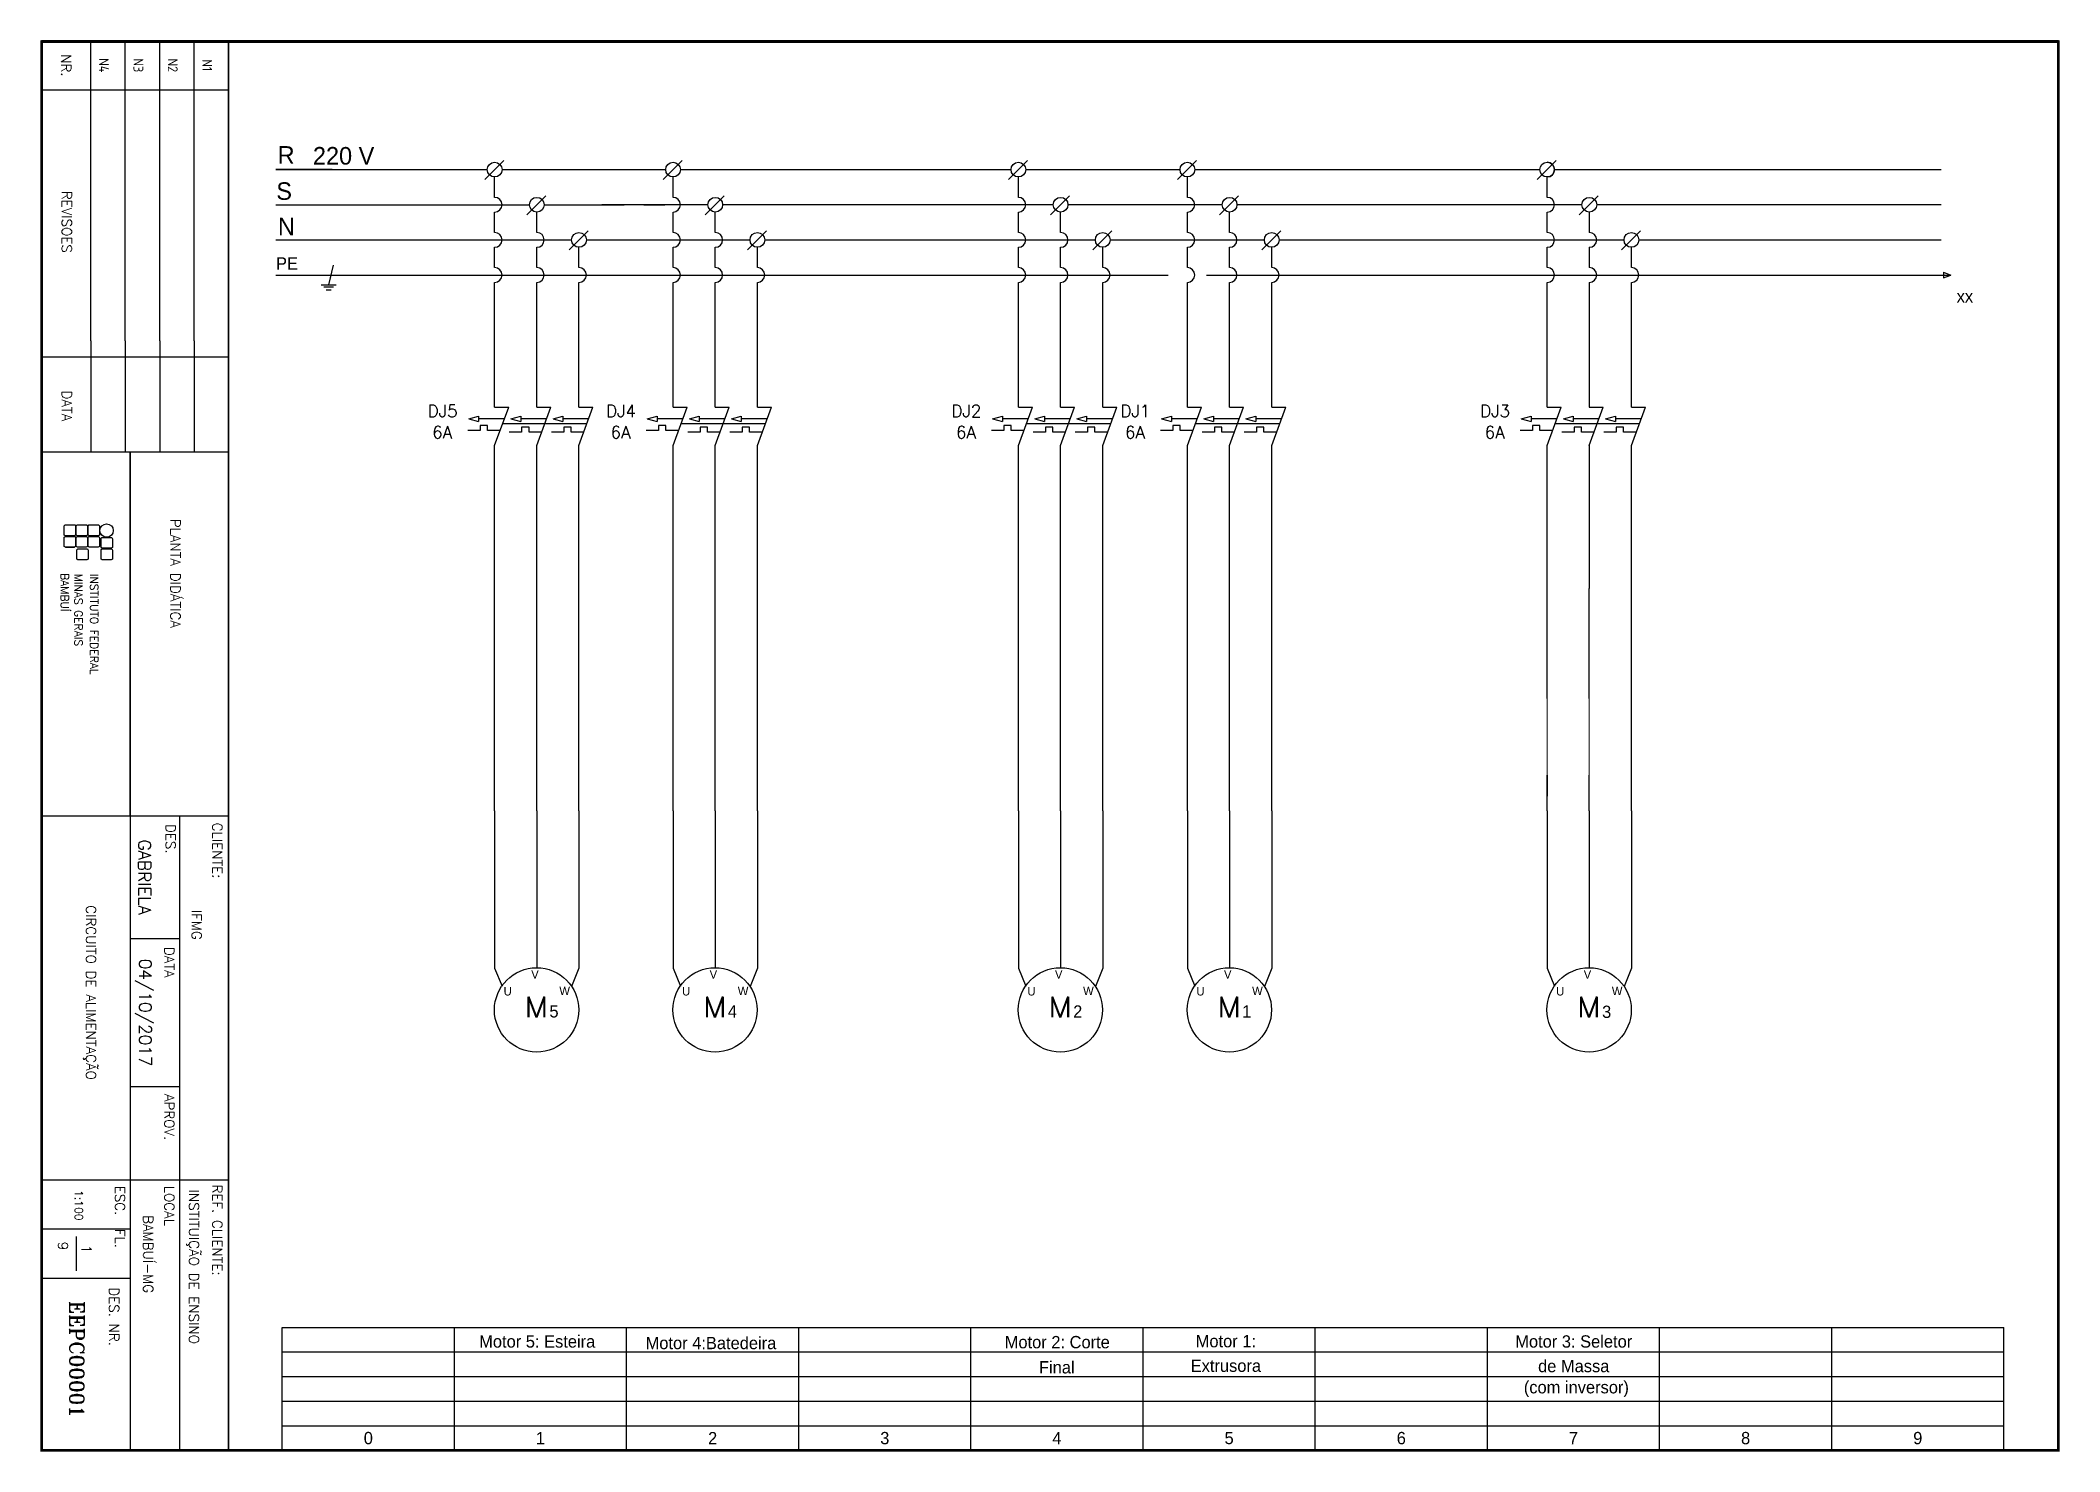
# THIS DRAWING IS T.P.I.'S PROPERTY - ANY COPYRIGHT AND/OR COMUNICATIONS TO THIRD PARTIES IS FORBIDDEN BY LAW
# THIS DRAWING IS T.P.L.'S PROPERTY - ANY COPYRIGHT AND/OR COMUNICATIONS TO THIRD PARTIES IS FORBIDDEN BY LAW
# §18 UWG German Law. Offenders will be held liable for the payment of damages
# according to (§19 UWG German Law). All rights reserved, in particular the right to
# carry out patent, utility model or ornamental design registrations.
# Model space of a CAD drawing. Extents: x -2333 to 4564, y -5034 to 5704.
# Drawn here: x 1628 to 4501, y 3696 to 5704 of the extents above; entities that cross this region are included whole.
import ezdxf
from ezdxf.enums import TextEntityAlignment as Align

# ---------------------------------------------------------------- set-up
doc = ezdxf.new("R2010")
doc.units = 0
doc.header["$LTSCALE"] = 10
doc.header["$MEASUREMENT"] = 0
doc.linetypes.add('DASHDOT', pattern=[25.4, 12.7, -6.35, 0, -6.35])
doc.linetypes.add('HIDDEN2', pattern=[4.7625, 3.175, -1.5875])
doc.layers.get('0').update_dxf_attribs({"linetype": 'CONTINUOUS'})
for name, color, linetype in [('2', 2, 'CONTINUOUS'), ('2T', 3, 'CONTINUOUS'), ('3', 12, 'CONTINUOUS'), ('7', 7, 'DASHDOT'), ('KADER', 2, 'CONTINUOUS'), ('LEG', 7, 'CONTINUOUS'), ('TRACADO', 2, 'HIDDEN2')]:
    doc.layers.add(name, color=color, linetype=linetype)
doc.layers.add('PDF2_Geometry', color=7, linetype='CONTINUOUS', true_color=0x008000)
doc.styles.add('HNSTYLE', font='HEIN.SHX', dxfattribs={"height": 3.5})
doc.styles.add('ROMANS', font='romans')
doc.styles.add('ROMANT', font='romant')
doc.styles.get("Standard").update_dxf_attribs({"font": 'ISO', "height": 2.5})

msp = doc.modelspace()

# ---------------------------------------------------------------- texts
at = {"color": 0, "style": 'ROMANS'}
msp.add_text('NR.', height=14, rotation=270, dxfattribs=at).set_placement((1664.35582, 5668.32649), align=Align.MIDDLE)
for s, p in [('REVISOES', (1658.17669, 5445.75603)), ('DATA', (1658.17368, 5183.89691))]:
    msp.add_text(s, height=14, rotation=270, dxfattribs=at).set_placement(p, align=Align.CENTER)
for s, height, p in [('PLANTA DIDÁTICA', 14, (1812.78513, 5023.21991)), ('BAMBUÍ', 11.2, (1656.68106, 4945.88873)), ('MINAS GERAIS', 11.2, (1676.25007, 4945.14347)), ('INSTITUTO FEDERAL', 11.2, (1698.61438, 4945.06106)), ('DES.', 14, (1805.98443, 4588.91128)), ('CLIENTE:', 14, (1872.46246, 4590.81193)), ('CIRCUITO DE ALIMENTAÇÃO', 14, (1692.60412, 4473.36417)), ('IFMG', 14, (1843.08554, 4466.79973)), ('DATA', 14, (1804.08505, 4414.05108)), ('APROV.', 14, (1804.08505, 4204.9791)), ('ESC.  FL.', 14, (1733.80827, 4074.19026)), ('LOCAL', 14, (1804.08505, 4074.19026)), ('INSTITUIÇÃO DE ENSINO', 14, (1839.31315, 4068.83051)), ('REF. CLIENTE:', 14, (1872.46246, 4076.09092)), ('BAMBUÍ-MG', 14, (1774.0117, 4032.54318)), ('9', 14, (1652.80433, 3994.70165)), ('1', 14, (1686.13648, 3990.16074)), ('DES. NR.', 14, (1725.52835, 3929.74053))]:
    msp.add_text(s, height=height, rotation=270, dxfattribs=at).set_placement(p)
at = {"color": 0}
for tag, p in [('N4', (1718.05212, 5668.32649)), ('N3', (1767.05212, 5668.32649)), ('N2', (1816.05212, 5668.32649)), ('N1', (1865.05212, 5668.32649))]:
    msp.add_attdef(tag, text='', height=14, rotation=270, dxfattribs=at).set_placement(p, align=Align.MIDDLE)
at = {"color": 0, "style": 'ROMANS'}
for tag, text, height, p in [('GABRIELA', 'FRANCISCO', 17.5, (1775.7965, 4513.15577)), ('1:100', '', 11.2, (1682.40074, 4046.42649))]:
    msp.add_attdef(tag, text=text, height=height, rotation=270, dxfattribs=at).set_placement(p, align=Align.MIDDLE)
at = {"color": 0, "style": 'ROMANS', "flags": 8}
msp.add_attdef('04/10/2017', text='04/10/04', height=17.5, rotation=270, dxfattribs=at).set_placement((1775.7965, 4320.65577), align=Align.MIDDLE)
at = {"color": 0, "ltscale": 3, "style": 'ROMANT'}
msp.add_attdef('EEPC00001', text='', height=21, rotation=270, dxfattribs=at).set_placement((1679.53886, 3827.31663), align=Align.MIDDLE)
at = {"layer": '2', "color": 0}
for s, height, style, p in [('R', 25, 'HNSTYLE', (1965.22206, 5528.34241)), ('220 V', 25, 'HNSTYLE', (2015.44429, 5527.11885)), ('S', 25, 'HNSTYLE', (1963.38318, 5476.95288)), ('N', 25, 'HNSTYLE', (1965.6834, 5426.46961)), ('DJ5', 17.5, 'ROMANS', (2178.59224, 5167.77557)), ('DJ4', 17.5, 'ROMANS', (2432.48496, 5167.77557)), ('DJ2', 17.5, 'ROMANS', (2923.92917, 5167.77557)), ('DJ1', 17.5, 'ROMANS', (3164.43729, 5167.77557)), ('DJ3', 17.5, 'ROMANS', (3676.34593, 5167.77557)), ('6A', 17.5, 'ROMANS', (2185.11569, 5137.5638)), ('6A', 17.5, 'ROMANS', (2439.00841, 5137.5638)), ('6A', 17.5, 'ROMANS', (2930.45261, 5137.5638)), ('6A', 17.5, 'ROMANS', (3170.96073, 5137.5638)), ('6A', 17.5, 'ROMANS', (3682.86937, 5137.5638))]:
    msp.add_text(s, height=height, dxfattribs=dict(at, style=style)).set_placement(p)
at = {"layer": '2T', "color": 0, "style": 'HNSTYLE'}
for s, p in [('PE', (1978.51053, 5386.46517)), ('xx', (4366.31917, 5339.62212)), ('5', (2358.49774, 4322.35125)), ('4', (2612.39046, 4322.35125)), ('2', (3103.83466, 4322.35125)), ('1', (3344.34278, 4322.35125)), ('3', (3856.554, 4321.82281)), ('Motor 5: Esteira', (2334.6291, 3853.11856)), ('Motor 4:Batedeira', (2581.8717, 3850.90488)), ('Motor 2: Corte', (3074.69234, 3851.84521)), ('Motor 1:', (3314.6291, 3853.11856)), ('Motor 3: Seletor', (3809.65962, 3853.11856)), ('Final', (3074.01544, 3816.34636)), ('Extrusora', (3314.6291, 3818.11856)), ('de Massa', (3809.65962, 3818.11856)), ('(com inversor)', (3813.39606, 3785.51039)), ('0', (2094.27186, 3715.32649)), ('1', (2339.27186, 3715.32649)), ('2', (2584.27186, 3715.32649)), ('3', (2829.27186, 3715.32649)), ('4', (3074.27186, 3715.32649)), ('5', (3319.27186, 3715.32649)), ('6', (3564.27186, 3715.32649)), ('7', (3809.27186, 3715.32649)), ('8', (4054.27186, 3715.32649)), ('9', (4299.27186, 3715.32649))]:
    msp.add_text(s, height=17.5, dxfattribs=at).set_placement(p, align=Align.MIDDLE)
for p in [(2331.45004, 4368.85227), (2585.34276, 4368.85227), (3076.78696, 4368.85227), (3317.29508, 4368.85227), (3829.20372, 4368.85227)]:
    msp.add_text('V', height=12, dxfattribs=at).set_placement(p, align=Align.CENTER)
for p in [(2286.82969, 4345.01798), (2540.72241, 4345.01798), (3032.16661, 4345.01798), (3272.67473, 4345.01798), (3784.58338, 4345.01798)]:
    msp.add_text('U', height=12, dxfattribs=at).set_placement(p)
for p in [(2381.28726, 4345.49613), (2635.17998, 4345.49613), (3126.62418, 4345.49613), (3367.1323, 4345.49613), (3879.04094, 4345.49613)]:
    msp.add_text('W', height=12, dxfattribs=at).set_placement(p, align=Align.RIGHT)

# ---------------------------------------------------------------- linework, layer by layer
at = {"color": 0}
for p, q in [((1629.35582, 5703.32649), (1629.35582, 5517.82649)), ((1699.35582, 5276.15577), (1699.35582, 5703.32649)), ((1748.35582, 5276.15577), (1748.35582, 5703.32649)), ((1797.35582, 5276.15577), (1797.35582, 5703.32649)), ((1846.35582, 5276.15577), (1846.35582, 5703.32649)), ((1895.35582, 3697.82649), (1895.35582, 5703.32649)), ((4499.35582, 3697.82649), (4499.35582, 5703.32649)), ((1629.35582, 5633.32649), (1895.35582, 5633.32649)), ((1629.35582, 5517.82649), (1629.35582, 3697.82649)), ((2259.87612, 5505.82446), (2286.90488, 5532.85322)), ((2513.76884, 5505.82446), (2540.7976, 5532.85322)), ((3005.21304, 5505.82446), (3032.2418, 5532.85322)), ((3245.72116, 5505.82446), (3272.74992, 5532.85322)), ((3757.6298, 5505.82446), (3784.65856, 5532.85322)), ((2319.87239, 5455.82446), (2346.90115, 5482.85322)), ((2573.76512, 5455.82446), (2600.79387, 5482.85322)), ((3065.20932, 5455.82446), (3092.23807, 5482.85322)), ((3305.71744, 5455.82446), (3332.74619, 5482.85322)), ((3817.62608, 5455.82446), (3844.65483, 5482.85322)), ((2379.87612, 5405.82446), (2406.90488, 5432.85322)), ((2633.76884, 5405.82446), (2660.7976, 5432.85322)), ((3125.21304, 5405.82446), (3152.2418, 5432.85322)), ((3365.72116, 5405.82446), (3392.74992, 5432.85322)), ((3877.6298, 5405.82446), (3904.65856, 5432.85322)), ((1699.35582, 5276.15577), (1699.35582, 5118.65577)), ((1748.35582, 5276.15577), (1748.35582, 5118.65577)), ((1797.35582, 5276.15577), (1797.35582, 5118.65577)), ((1846.35582, 5276.15577), (1846.35582, 5118.65577)), ((1629.35582, 5253.39402), (1895.35582, 5253.39402)), ((1629.35582, 5118.65577), (1895.35582, 5118.65577)), ((1755.35582, 5118.65577), (1755.35582, 3697.82649)), ((1755.35582, 4600.65577), (1755.35582, 5118.65577)), ((1629.35582, 4600.65577), (1895.35582, 4600.65577)), ((1825.35582, 4600.65577), (1825.35582, 3697.82649)), ((1825.35582, 4425.65577), (1755.35582, 4425.65577)), ((1755.35582, 4215.65577), (1825.35582, 4215.65577)), ((1629.35582, 4082.82649), (1895.35582, 4082.82649)), ((1629.35582, 4012.82649), (1755.35582, 4012.82649)), ((1678.35582, 4002.32649), (1678.35582, 3953.32649)), ((1629.35582, 3942.82649), (1755.35582, 3942.82649)), ((1629.35582, 3697.82649), (1629.35582, 3697.82649)), ((1629.35582, 3697.82649), (1895.35582, 3697.82649))]:
    msp.add_line(p, q, dxfattribs=at)
at = {"color": 0, "const_width": 3.5}
msp.add_lwpolyline([(1629.35582, 3697.82649), (4499.35582, 3697.82649), (4499.35582, 5702.06084), (1629.35582, 5702.06084), (1629.35582, 3697.82649)], dxfattribs=at)
at = {"color": 0}
for centre in [(2274.05848, 5520.00682), (2527.9512, 5520.00682), (3019.3954, 5520.00682), (3259.90352, 5520.00682), (3771.81216, 5520.00682), (2334.05475, 5470.00682), (2587.94747, 5470.00682), (3079.39167, 5470.00682), (3319.89979, 5470.00682), (3831.80843, 5470.00682), (2394.05848, 5420.00682), (2647.9512, 5420.00682), (3139.3954, 5420.00682), (3379.90352, 5420.00682), (3891.81216, 5420.00682)]:
    msp.add_circle(centre, 10.5, dxfattribs=at)
for centre in [(3771.81212, 5520.00677), (3771.81212, 5520.00677), (2274.05848, 5470.00682), (2527.9512, 5470.00682), (3019.3954, 5470.00682), (3259.90352, 5470.00682), (3771.81216, 5470.00682), (2274.05848, 5420.00682), (2334.05475, 5420.00682), (2527.9512, 5420.00682), (2587.94747, 5420.00682), (3019.3954, 5420.00682), (3079.39167, 5420.00682), (3259.90352, 5420.00682), (3319.89979, 5420.00682), (3771.81216, 5420.00682), (3831.80843, 5420.00682), (2274.05848, 5370.00682), (2334.05475, 5370.00682), (2394.05848, 5370.00682), (2527.9512, 5370.00682), (2587.94747, 5370.00682), (2647.9512, 5370.00682), (3019.3954, 5370.00682), (3079.39167, 5370.00682), (3139.3954, 5370.00682), (3259.90352, 5370.00682), (3319.89979, 5370.00682), (3379.90352, 5370.00682), (3771.81216, 5370.00682), (3831.80843, 5370.00682), (3891.81216, 5370.00682)]:
    msp.add_arc(centre, 10.5, 270, 90, dxfattribs=at)
at = {"layer": '2', "color": 0}
for p, q in [((1629.35582, 5517.82649), (1629.35582, 5703.32649)), ((1629.35582, 5633.32649), (1629.35582, 5703.32649)), ((1699.35582, 5703.32649), (1629.35582, 5703.32649)), ((1629.35582, 3697.82649), (1629.35582, 5517.82649)), ((3771.81216, 5480.50682), (3771.81216, 5509.50682)), ((3771.81216, 5430.50682), (3771.81216, 5459.50682)), ((3831.80843, 5459.50682), (3831.80843, 5430.50682)), ((3771.81216, 5380.50682), (3771.81216, 5409.50682)), ((3831.80843, 5409.50682), (3831.80843, 5380.50682)), ((4335.87042, 5374.03182), (4335.87042, 5365.98182)), ((4335.87042, 5374.03182), (4346.19542, 5370.00682)), ((3771.81216, 5182.14385), (3771.81216, 5359.50682)), ((3831.80843, 5359.50682), (3831.80843, 5331.66244)), ((4332.37042, 5370.00682), (4345.32042, 5370.00682)), ((4335.87042, 5365.98182), (4346.19542, 5370.00682)), ((3831.80843, 5331.66244), (3831.80843, 5182.14385)), ((2274.05848, 5127.32859), (2294.0096, 5182.14385)), ((2334.05475, 5127.32859), (2354.00588, 5182.14385)), ((2394.05103, 5127.32859), (2414.00215, 5182.14385)), ((2527.9512, 5127.32859), (2547.90232, 5182.14385)), ((2587.94747, 5127.32859), (2607.8986, 5182.14385)), ((2647.94375, 5127.32859), (2667.89487, 5182.14385)), ((3019.3954, 5127.32859), (3039.34652, 5182.14385)), ((3079.39167, 5127.32859), (3099.3428, 5182.14385)), ((3139.38795, 5127.32859), (3159.33907, 5182.14385)), ((3259.90352, 5127.32859), (3279.85464, 5182.14385)), ((3319.89979, 5127.32859), (3339.85092, 5182.14385)), ((3379.89607, 5127.32859), (3399.84719, 5182.14385)), ((3771.81216, 5127.32859), (3791.76328, 5182.14385)), ((3831.80843, 5127.32859), (3851.75956, 5182.14385)), ((3891.80471, 5127.32859), (3911.75583, 5182.14385)), ((2253.29389, 5148.93988), (2235.79394, 5148.93988)), ((2237.26435, 5165.29582), (2251.19918, 5169.00499)), ((2237.26435, 5165.25053), (2251.19918, 5161.54136)), ((2251.19918, 5169.00499), (2251.19918, 5161.54136)), ((2263.79387, 5155.93987), (2253.29389, 5155.93987)), ((2253.29389, 5155.93987), (2253.29389, 5148.93988)), ((2263.79387, 5148.93988), (2263.79387, 5155.93987)), ((2281.92434, 5148.93988), (2263.79387, 5148.93988)), ((2312.44091, 5146.60656), (2294.94095, 5146.60656)), ((2297.26214, 5165.29582), (2311.19696, 5169.00499)), ((2297.26214, 5165.25053), (2311.19696, 5161.54136)), ((2311.19696, 5169.00499), (2311.19696, 5161.54136)), ((2347.86545, 5165.27318), (2311.19696, 5165.27318)), ((2322.94088, 5153.60654), (2312.44091, 5153.60654)), ((2312.44091, 5153.60654), (2312.44091, 5146.60656)), ((2322.94088, 5146.60656), (2322.94088, 5153.60654)), ((2341.07136, 5146.60656), (2322.94088, 5146.60656)), ((2372.43718, 5146.60656), (2354.93723, 5146.60656)), ((2357.25841, 5165.29582), (2371.19323, 5169.00499)), ((2357.25841, 5165.25053), (2371.19323, 5161.54136)), ((2371.19323, 5169.00499), (2371.19323, 5161.54136)), ((2407.86173, 5165.27318), (2371.19323, 5165.27318)), ((2382.93716, 5153.60654), (2372.43718, 5153.60654)), ((2372.43718, 5153.60654), (2372.43718, 5146.60656)), ((2382.93716, 5146.60656), (2382.93716, 5153.60654)), ((2401.06763, 5146.60656), (2382.93716, 5146.60656)), ((2507.18662, 5148.93988), (2489.68666, 5148.93988)), ((2491.15708, 5165.29582), (2505.0919, 5169.00499)), ((2491.15708, 5165.25053), (2505.0919, 5161.54136)), ((2505.0919, 5169.00499), (2505.0919, 5161.54136)), ((2517.68659, 5155.93987), (2507.18662, 5155.93987)), ((2507.18662, 5155.93987), (2507.18662, 5148.93988)), ((2517.68659, 5148.93988), (2517.68659, 5155.93987)), ((2535.81706, 5148.93988), (2517.68659, 5148.93988)), ((2566.33363, 5146.60656), (2548.83367, 5146.60656)), ((2551.15486, 5165.29582), (2565.08968, 5169.00499)), ((2551.15486, 5165.25053), (2565.08968, 5161.54136)), ((2565.08968, 5169.00499), (2565.08968, 5161.54136)), ((2601.75817, 5165.27318), (2565.08968, 5165.27318)), ((2576.8336, 5153.60654), (2566.33363, 5153.60654)), ((2566.33363, 5153.60654), (2566.33363, 5146.60656)), ((2576.8336, 5146.60656), (2576.8336, 5153.60654)), ((2594.96408, 5146.60656), (2576.8336, 5146.60656)), ((2626.3299, 5146.60656), (2608.82995, 5146.60656)), ((2611.15113, 5165.29582), (2625.08595, 5169.00499)), ((2611.15113, 5165.25053), (2625.08595, 5161.54136)), ((2625.08595, 5169.00499), (2625.08595, 5161.54136)), ((2661.75445, 5165.27318), (2625.08595, 5165.27318)), ((2636.82988, 5153.60654), (2626.3299, 5153.60654)), ((2626.3299, 5153.60654), (2626.3299, 5146.60656)), ((2636.82988, 5146.60656), (2636.82988, 5153.60654)), ((2654.96035, 5146.60656), (2636.82988, 5146.60656)), ((2998.63082, 5148.93988), (2981.13086, 5148.93988)), ((2982.60128, 5165.29582), (2996.5361, 5169.00499)), ((2982.60128, 5165.25053), (2996.5361, 5161.54136)), ((2996.5361, 5169.00499), (2996.5361, 5161.54136)), ((3009.13079, 5155.93987), (2998.63082, 5155.93987)), ((2998.63082, 5155.93987), (2998.63082, 5148.93988)), ((3009.13079, 5148.93988), (3009.13079, 5155.93987)), ((3027.26127, 5148.93988), (3009.13079, 5148.93988)), ((3057.77783, 5146.60656), (3040.27787, 5146.60656)), ((3042.59906, 5165.29582), (3056.53388, 5169.00499)), ((3042.59906, 5165.25053), (3056.53388, 5161.54136)), ((3056.53388, 5169.00499), (3056.53388, 5161.54136)), ((3093.20237, 5165.27318), (3056.53388, 5165.27318)), ((3068.2778, 5153.60654), (3057.77783, 5153.60654)), ((3057.77783, 5153.60654), (3057.77783, 5146.60656)), ((3068.2778, 5146.60656), (3068.2778, 5153.60654)), ((3086.40828, 5146.60656), (3068.2778, 5146.60656)), ((3117.7741, 5146.60656), (3100.27415, 5146.60656)), ((3102.59533, 5165.29582), (3116.53015, 5169.00499)), ((3102.59533, 5165.25053), (3116.53015, 5161.54136)), ((3116.53015, 5169.00499), (3116.53015, 5161.54136)), ((3153.19865, 5165.27318), (3116.53015, 5165.27318)), ((3128.27408, 5153.60654), (3117.7741, 5153.60654)), ((3117.7741, 5153.60654), (3117.7741, 5146.60656)), ((3128.27408, 5146.60656), (3128.27408, 5153.60654)), ((3146.40455, 5146.60656), (3128.27408, 5146.60656)), ((3239.13894, 5148.93988), (3221.63898, 5148.93988)), ((3223.1094, 5165.29582), (3237.04422, 5169.00499)), ((3223.1094, 5165.25053), (3237.04422, 5161.54136)), ((3237.04422, 5169.00499), (3237.04422, 5161.54136)), ((3249.63891, 5155.93987), (3239.13894, 5155.93987)), ((3239.13894, 5155.93987), (3239.13894, 5148.93988)), ((3249.63891, 5148.93988), (3249.63891, 5155.93987)), ((3267.76939, 5148.93988), (3249.63891, 5148.93988)), ((3298.28595, 5146.60656), (3280.78599, 5146.60656)), ((3283.10718, 5165.29582), (3297.042, 5169.00499)), ((3283.10718, 5165.25053), (3297.042, 5161.54136)), ((3297.042, 5169.00499), (3297.042, 5161.54136)), ((3333.71049, 5165.27318), (3297.042, 5165.27318)), ((3308.78592, 5153.60654), (3298.28595, 5153.60654)), ((3298.28595, 5153.60654), (3298.28595, 5146.60656)), ((3308.78592, 5146.60656), (3308.78592, 5153.60654)), ((3326.9164, 5146.60656), (3308.78592, 5146.60656)), ((3358.28223, 5146.60656), (3340.78227, 5146.60656)), ((3343.10345, 5165.29582), (3357.03827, 5169.00499)), ((3343.10345, 5165.25053), (3357.03827, 5161.54136)), ((3357.03827, 5169.00499), (3357.03827, 5161.54136)), ((3393.70677, 5165.27318), (3357.03827, 5165.27318)), ((3368.7822, 5153.60654), (3358.28223, 5153.60654)), ((3358.28223, 5153.60654), (3358.28223, 5146.60656)), ((3368.7822, 5146.60656), (3368.7822, 5153.60654)), ((3386.91267, 5146.60656), (3368.7822, 5146.60656)), ((3751.04758, 5148.93988), (3733.54762, 5148.93988)), ((3735.01804, 5165.29582), (3748.95286, 5169.00499)), ((3735.01804, 5165.25053), (3748.95286, 5161.54136)), ((3748.95286, 5169.00499), (3748.95286, 5161.54136)), ((3761.54755, 5155.93987), (3751.04758, 5155.93987)), ((3751.04758, 5155.93987), (3751.04758, 5148.93988)), ((3761.54755, 5148.93988), (3761.54755, 5155.93987)), ((3779.67803, 5148.93988), (3761.54755, 5148.93988)), ((3810.19459, 5146.60656), (3792.69464, 5146.60656)), ((3795.01582, 5165.29582), (3808.95064, 5169.00499)), ((3795.01582, 5165.25053), (3808.95064, 5161.54136)), ((3808.95064, 5169.00499), (3808.95064, 5161.54136)), ((3845.61914, 5165.27318), (3808.95064, 5165.27318)), ((3820.69457, 5153.60654), (3810.19459, 5153.60654)), ((3810.19459, 5153.60654), (3810.19459, 5146.60656)), ((3820.69457, 5146.60656), (3820.69457, 5153.60654)), ((3838.82504, 5146.60656), (3820.69457, 5146.60656)), ((3870.19087, 5146.60656), (3852.69091, 5146.60656)), ((3855.01209, 5165.29582), (3868.94692, 5169.00499)), ((3855.01209, 5165.25053), (3868.94692, 5161.54136)), ((3868.94692, 5169.00499), (3868.94692, 5161.54136)), ((3905.61541, 5165.27318), (3868.94692, 5165.27318)), ((3880.69084, 5153.60654), (3870.19087, 5153.60654)), ((3870.19087, 5153.60654), (3870.19087, 5146.60656)), ((3880.69084, 5146.60656), (3880.69084, 5153.60654)), ((3898.82132, 5146.60656), (3880.69084, 5146.60656)), ((3771.81216, 4767.54063), (3771.81216, 5127.32859)), ((3831.80843, 5127.32859), (3831.80843, 4923.83723)), ((2274.05848, 4607.74898), (2274.05848, 4383.9677)), ((2334.05475, 4607.74898), (2333.89395, 4384.49823)), ((2394.05848, 4607.74898), (2394.05848, 4383.9677)), ((2527.9512, 4607.74898), (2527.9512, 4383.9677)), ((2587.94747, 4607.74898), (2587.78667, 4384.49823)), ((2647.9512, 4607.74898), (2647.9512, 4383.9677)), ((3019.3954, 4607.74898), (3019.3954, 4383.9677)), ((3079.39167, 4607.74898), (3079.23087, 4384.49823)), ((3139.3954, 4607.74898), (3139.3954, 4383.9677)), ((3259.90352, 4607.74898), (3259.90352, 4383.9677)), ((3319.89979, 4607.74898), (3319.73899, 4384.49823)), ((3379.90352, 4607.74898), (3379.90352, 4383.9677)), ((3771.81216, 4607.74898), (3771.81216, 4383.9677)), ((3831.80843, 4607.74898), (3831.64763, 4384.49823)), ((3891.81216, 4607.74898), (3891.81216, 4383.9677)), ((2274.05848, 4383.9677), (2284.54091, 4358.32372)), ((2394.05848, 4383.9677), (2383.63715, 4357.74757)), ((2527.9512, 4383.9677), (2538.43363, 4358.32372)), ((2647.9512, 4383.9677), (2637.52988, 4357.74757)), ((3019.3954, 4383.9677), (3029.87783, 4358.32372)), ((3139.3954, 4383.9677), (3128.97408, 4357.74757)), ((3259.90352, 4383.9677), (3270.38595, 4358.32372)), ((3379.90352, 4383.9677), (3369.4822, 4357.74757)), ((3771.81216, 4383.9677), (3782.29459, 4358.32372)), ((3891.81216, 4383.9677), (3881.39084, 4357.74757)), ((1629.35582, 4082.82649), (1629.35582, 3697.82649)), ((1895.35582, 3697.82649), (1629.35582, 3697.82649))]:
    msp.add_line(p, q, dxfattribs=at)
at = {"layer": '2', "color": 0, "linetype": 'Continuous'}
for p, q in [((2037.86841, 5356.00682), (2044.86841, 5384.00682)), ((2027.36841, 5356.00682), (2048.36841, 5356.00682)), ((2044.86841, 5352.50682), (2030.86841, 5352.50682)), ((2034.36841, 5349.00682), (2041.36841, 5349.00682))]:
    msp.add_line(p, q, dxfattribs=at)
at = {"layer": '2', "color": 0}
for centre in [(2333.76138, 4324.49838), (2587.65411, 4324.49838), (3079.09831, 4324.49838), (3319.60643, 4324.49838), (3831.51507, 4324.49838)]:
    msp.add_circle(centre, 60, dxfattribs=at)
for points in [[(2323.71629, 4343.78072), (2320.71629, 4343.22755), (2335.22654, 4313.63039), (2332.01898, 4313.6209)], [(2320.71629, 4313.88102), (2323.71629, 4313.88102), (2320.71629, 4343.22755), (2323.71629, 4343.78072)], [(2332.01898, 4313.6209), (2335.22654, 4313.63039), (2343.35899, 4343.86126), (2346.35899, 4343.31726)], [(2346.35899, 4343.31726), (2343.35899, 4343.86126), (2346.35899, 4313.7959), (2343.35899, 4313.7959)], [(2577.60901, 4343.78072), (2574.60901, 4343.22755), (2589.11926, 4313.63039), (2585.9117, 4313.6209)], [(2574.60901, 4313.88102), (2577.60901, 4313.88102), (2574.60901, 4343.22755), (2577.60901, 4343.78072)], [(2585.9117, 4313.6209), (2589.11926, 4313.63039), (2597.25171, 4343.86126), (2600.25171, 4343.31726)], [(2600.25171, 4343.31726), (2597.25171, 4343.86126), (2600.25171, 4313.7959), (2597.25171, 4313.7959)], [(3069.05321, 4343.78072), (3066.05321, 4343.22755), (3080.56346, 4313.63039), (3077.3559, 4313.6209)], [(3066.05321, 4313.88102), (3069.05321, 4313.88102), (3066.05321, 4343.22755), (3069.05321, 4343.78072)], [(3077.3559, 4313.6209), (3080.56346, 4313.63039), (3088.69591, 4343.86126), (3091.69591, 4343.31726)], [(3091.69591, 4343.31726), (3088.69591, 4343.86126), (3091.69591, 4313.7959), (3088.69591, 4313.7959)], [(3309.56133, 4343.78072), (3306.56133, 4343.22755), (3321.07158, 4313.63039), (3317.86402, 4313.6209)], [(3306.56133, 4313.88102), (3309.56133, 4313.88102), (3306.56133, 4343.22755), (3309.56133, 4343.78072)], [(3317.86402, 4313.6209), (3321.07158, 4313.63039), (3329.20403, 4343.86126), (3332.20403, 4343.31726)], [(3332.20403, 4343.31726), (3329.20403, 4343.86126), (3332.20403, 4313.7959), (3329.20403, 4313.7959)], [(3821.46997, 4343.78072), (3818.46997, 4343.22755), (3832.98022, 4313.63039), (3829.77267, 4313.6209)], [(3818.46997, 4313.88102), (3821.46997, 4313.88102), (3818.46997, 4343.22755), (3821.46997, 4343.78072)], [(3829.77267, 4313.6209), (3832.98022, 4313.63039), (3841.11267, 4343.86126), (3844.11267, 4343.31726)], [(3844.11267, 4343.31726), (3841.11267, 4343.86126), (3844.11267, 4313.7959), (3841.11267, 4313.7959)]]:
    msp.add_trace(points, dxfattribs=at)
at = {"layer": '3', "color": 0}
msp.add_line((1629.35582, 3697.82649), (1629.35582, 3697.82649), dxfattribs=at)
msp.add_line((1629.35582, 3697.82649), (1629.35582, 3697.82649), dxfattribs=at)
at = {"layer": '7', "color": 0, "ltscale": 10}
for p, q in [((1962.6402, 5370.00682), (3287.05107, 5370.00682)), ((3287.05107, 5370.00682), (4332.37042, 5370.00682))]:
    msp.add_line(p, q, dxfattribs=at)
at = {"layer": 'KADER', "color": 0}
for p, q in [((1971.77186, 3872.82649), (4421.77186, 3872.82649)), ((1971.77186, 3697.82649), (1971.77186, 3872.82649)), ((2216.77186, 3732.82649), (2216.77186, 3872.82649)), ((2461.77186, 3732.82649), (2461.77186, 3872.82649)), ((2706.77186, 3732.82649), (2706.77186, 3872.82649)), ((2951.77186, 3732.82649), (2951.77186, 3872.82649)), ((2951.77186, 3732.82649), (2951.77186, 3872.82649)), ((3196.77186, 3732.82649), (3196.77186, 3872.82649)), ((3441.77186, 3732.82649), (3441.77186, 3872.82649)), ((3686.77186, 3732.82649), (3686.77186, 3872.82649)), ((3931.77186, 3732.82649), (3931.77186, 3872.82649)), ((4176.77186, 3732.82649), (4176.77186, 3872.82649)), ((4421.77186, 3697.82649), (4421.77186, 3872.82649)), ((1971.77186, 3837.82649), (4421.77186, 3837.82649)), ((2216.77186, 3697.82649), (2216.77186, 3837.82649)), ((1971.77186, 3802.82649), (4421.77186, 3802.82649)), ((1971.77186, 3767.82649), (4421.77186, 3767.82649)), ((1971.77186, 3732.82649), (4421.77186, 3732.82649)), ((2216.77186, 3697.82649), (2216.77186, 3732.82649)), ((2461.77186, 3697.82649), (2461.77186, 3732.82649)), ((2706.77186, 3697.82649), (2706.77186, 3732.82649)), ((2951.77186, 3697.82649), (2951.77186, 3732.82649)), ((3196.77186, 3697.82649), (3196.77186, 3732.82649)), ((3441.77186, 3697.82649), (3441.77186, 3732.82649)), ((3686.77186, 3697.82649), (3686.77186, 3732.82649)), ((3931.77186, 3697.82649), (3931.77186, 3732.82649)), ((4176.77186, 3697.82649), (4176.77186, 3732.82649))]:
    msp.add_line(p, q, dxfattribs=at)
at = {"layer": 'LEG', "color": 0}
for p, q in [((1629.35582, 5517.82649), (1629.35582, 5703.32649)), ((1699.35582, 5703.32649), (1629.35582, 5703.32649)), ((1629.35582, 5517.82649), (1629.35582, 3697.82649))]:
    msp.add_line(p, q, dxfattribs=at)
at = {"layer": 'LEG', "linetype": 'Continuous'}
for p, q in [((4499.35582, 5703.32649), (1629.35582, 5703.32649)), ((1895.35582, 5703.32649), (1699.35582, 5703.32649)), ((1895.35582, 5703.32649), (1895.35582, 3697.82649)), ((4499.35582, 5703.32649), (1895.35582, 5703.32649)), ((2042.6402, 5520.00682), (1962.6402, 5520.00682)), ((1962.6402, 5520.00682), (2149.56284, 5520.00682)), ((2274.05848, 5480.50682), (2274.05848, 5509.50682)), ((2527.9512, 5480.50682), (2527.9512, 5509.50682)), ((3019.3954, 5480.50682), (3019.3954, 5509.50682)), ((3259.90352, 5480.50682), (3259.90352, 5509.50682)), ((2274.05848, 5430.50682), (2274.05848, 5459.50682)), ((2334.05475, 5430.50682), (2334.05475, 5459.50682)), ((2527.9512, 5430.50682), (2527.9512, 5459.50682)), ((2587.94747, 5430.50682), (2587.94747, 5459.50682)), ((3019.3954, 5430.50682), (3019.3954, 5459.50682)), ((3079.39167, 5430.50682), (3079.39167, 5459.50682)), ((3259.90352, 5430.50682), (3259.90352, 5459.50682)), ((3319.89979, 5430.50682), (3319.89979, 5459.50682)), ((1962.6402, 5420.00682), (2269.56284, 5420.00682)), ((2269.56284, 5420.00682), (2383.55848, 5420.00682)), ((2274.05848, 5380.50682), (2274.05848, 5409.50682)), ((2334.05475, 5380.50682), (2334.05475, 5409.50682)), ((2394.05848, 5380.50682), (2394.05848, 5409.50682)), ((2404.55848, 5420.00682), (2637.4512, 5420.00682)), ((2527.9512, 5380.50682), (2527.9512, 5409.50682)), ((2587.94747, 5380.50682), (2587.94747, 5409.50682)), ((2647.9512, 5380.50682), (2647.9512, 5409.50682)), ((2658.4512, 5420.00682), (3128.8954, 5420.00682)), ((3019.3954, 5380.50682), (3019.3954, 5409.50682)), ((3079.39167, 5380.50682), (3079.39167, 5409.50682)), ((3139.3954, 5380.50682), (3139.3954, 5409.50682)), ((3149.8954, 5420.00682), (3241.86696, 5420.00682)), ((3241.86696, 5420.00682), (3369.40352, 5420.00682)), ((3259.90352, 5380.50682), (3259.90352, 5409.50682)), ((3319.89979, 5380.50682), (3319.89979, 5409.50682)), ((3379.90352, 5380.50682), (3379.90352, 5409.50682)), ((3390.40352, 5420.00682), (3881.31216, 5420.00682)), ((3891.81216, 5380.50682), (3891.81216, 5409.50682)), ((3902.31216, 5420.00682), (4332.37042, 5420.00682)), ((2037.86841, 5356.00682), (2041.36841, 5370.00682)), ((2274.05848, 5182.14385), (2274.05848, 5359.50682)), ((2334.05475, 5182.14385), (2334.05475, 5359.50682)), ((2394.05848, 5182.14385), (2394.05848, 5359.50682)), ((2527.9512, 5182.14385), (2527.9512, 5359.50682)), ((2587.94747, 5182.14385), (2587.94747, 5359.50682)), ((2647.9512, 5182.14385), (2647.9512, 5359.50682)), ((3019.3954, 5182.14385), (3019.3954, 5359.50682)), ((3079.39167, 5182.14385), (3079.39167, 5359.50682)), ((3139.3954, 5182.14385), (3139.3954, 5359.50682)), ((3259.90352, 5182.14385), (3259.90352, 5359.50682)), ((3319.89979, 5182.14385), (3319.89979, 5359.50682)), ((3379.90352, 5182.14385), (3379.90352, 5359.50682)), ((3891.81216, 5182.14385), (3891.81216, 5359.50682)), ((2287.86918, 5165.27318), (2251.19918, 5165.27318)), ((2541.7619, 5165.27318), (2505.0919, 5165.27318)), ((3033.2061, 5165.27318), (2996.5361, 5165.27318)), ((3273.71422, 5165.27318), (3237.04422, 5165.27318)), ((3785.62286, 5165.27318), (3748.95286, 5165.27318)), ((2274.05848, 4607.74898), (2274.05848, 5127.32859)), ((2334.05475, 4607.74898), (2334.05475, 5127.32859)), ((2394.05848, 4607.74898), (2394.05848, 5127.34906)), ((2527.9512, 4607.74898), (2527.9512, 5127.32859)), ((2587.94747, 4607.74898), (2587.94747, 5127.32859)), ((2647.9512, 4607.74898), (2647.9512, 5127.34906)), ((3019.3954, 4607.74898), (3019.3954, 5127.32859)), ((3079.39167, 4607.74898), (3079.39167, 5127.32859)), ((3139.3954, 4607.74898), (3139.3954, 5127.34906)), ((3259.90352, 4607.74898), (3259.90352, 5127.32859)), ((3319.89979, 4607.74898), (3319.89979, 5127.32859)), ((3379.90352, 4607.74898), (3379.90352, 5127.34906)), ((3891.81216, 4607.74898), (3891.81216, 5127.34906)), ((1661.60215, 5013.2011), (1662.81346, 5014.41106)), ((1661.60215, 4999.97504), (1661.60215, 5013.2011)), ((1663.27293, 4998.97369), (1661.60215, 4999.97504)), ((1662.81346, 5014.41106), (1676.88977, 5014.41106)), ((1677.8087, 4999.93332), (1675.92907, 4998.97369)), ((1676.88977, 5014.41106), (1677.8087, 5012.49182)), ((1677.8087, 5012.49182), (1677.8087, 4999.93332)), ((1678.58995, 5013.2011), (1679.80127, 5014.41106)), ((1678.58995, 4999.97504), (1678.58995, 5013.2011)), ((1680.26073, 4998.97369), (1678.58995, 4999.97504)), ((1679.80127, 5014.41106), (1693.87757, 5014.41106)), ((1694.7965, 4999.93332), (1692.91687, 4998.97369)), ((1693.87757, 5014.41106), (1694.7965, 5012.49182)), ((1694.7965, 5012.49182), (1694.7965, 4999.93332)), ((1695.57473, 5013.2011), (1696.78604, 5014.41106)), ((1695.57473, 4999.97504), (1695.57473, 5013.2011)), ((1697.24551, 4998.97369), (1695.57473, 4999.97504)), ((1696.78604, 5014.41106), (1710.86235, 5014.41106)), ((1711.78128, 4999.93332), (1709.90165, 4998.97369)), ((1710.86235, 5014.41106), (1711.78128, 5012.49182)), ((1711.78128, 5012.49182), (1711.78128, 4999.93332)), ((1661.60215, 4996.91227), (1662.81346, 4998.12223)), ((1661.60215, 4983.68621), (1661.60215, 4996.91227)), ((1663.27293, 4982.68487), (1661.60215, 4983.68621)), ((1662.81346, 4998.12223), (1676.88977, 4998.12223)), ((1675.92907, 4998.97369), (1663.27293, 4998.97369)), ((1663.27293, 4998.97369), (1675.92907, 4998.97369)), ((1675.92907, 4998.97369), (1663.27293, 4998.97369)), ((1675.92907, 4982.68487), (1663.27293, 4982.68487)), ((1663.27293, 4982.68487), (1675.92907, 4982.68487)), ((1675.92907, 4982.68487), (1663.27293, 4982.68487)), ((1677.8087, 4983.64449), (1675.92907, 4982.68487)), ((1676.88977, 4998.12223), (1677.8087, 4996.20299)), ((1677.8087, 4996.20299), (1677.8087, 4983.64449)), ((1678.58995, 4996.91227), (1679.80127, 4998.12223)), ((1678.58995, 4983.68621), (1678.58995, 4996.91227)), ((1680.26073, 4982.68487), (1678.58995, 4983.68621)), ((1679.45173, 4979.17391), (1680.66304, 4980.38387)), ((1679.45173, 4965.94785), (1679.45173, 4979.17391)), ((1679.80127, 4998.12223), (1693.87757, 4998.12223)), ((1692.91687, 4998.97369), (1680.26073, 4998.97369)), ((1692.91687, 4982.68487), (1680.26073, 4982.68487)), ((1680.66304, 4980.38387), (1694.73935, 4980.38387)), ((1694.7965, 4983.64449), (1692.91687, 4982.68487)), ((1693.87757, 4998.12223), (1694.7965, 4996.20299)), ((1694.73935, 4980.38387), (1695.65828, 4978.46463)), ((1694.7965, 4996.20299), (1694.7965, 4983.64449)), ((1695.57473, 4996.91227), (1696.78604, 4998.12223)), ((1695.57473, 4983.68621), (1695.57473, 4996.91227)), ((1697.24551, 4982.68487), (1695.57473, 4983.68621)), ((1695.65828, 4978.46463), (1695.65828, 4965.90612)), ((1696.78604, 4998.12223), (1710.86235, 4998.12223)), ((1709.90165, 4998.97369), (1697.24551, 4998.97369)), ((1709.90165, 4982.68487), (1697.24551, 4982.68487)), ((1711.78128, 4983.64449), (1709.90165, 4982.68487)), ((1710.86235, 4998.12223), (1711.78128, 4996.20299)), ((1711.78128, 4996.20299), (1711.78128, 4983.64449)), ((1714.07318, 4995.46274), (1715.2845, 4996.67269)), ((1714.07318, 4982.23668), (1714.07318, 4995.46274)), ((1715.74396, 4981.23533), (1714.07318, 4982.23668)), ((1714.07318, 4979.17391), (1715.2845, 4980.38387)), ((1714.07318, 4965.94785), (1714.07318, 4979.17391)), ((1715.2845, 4996.67269), (1729.36081, 4996.67269)), ((1715.2845, 4980.38387), (1729.36081, 4980.38387)), ((1728.40011, 4981.23533), (1715.74396, 4981.23533)), ((1730.27974, 4982.19495), (1728.40011, 4981.23533)), ((1729.36081, 4996.67269), (1730.27974, 4994.75345)), ((1729.36081, 4980.38387), (1730.27974, 4978.46463)), ((1730.27974, 4994.75345), (1730.27974, 4982.19495)), ((1730.27974, 4978.46463), (1730.27974, 4965.90612)), ((1681.12251, 4964.9465), (1679.45173, 4965.94785)), ((1693.77865, 4964.9465), (1681.12251, 4964.9465)), ((1695.65828, 4965.90612), (1693.77865, 4964.9465)), ((1715.74396, 4964.9465), (1714.07318, 4965.94785)), ((1728.40011, 4964.9465), (1715.74396, 4964.9465)), ((1730.27974, 4965.90612), (1728.40011, 4964.9465)), ((3831.80843, 4767.54063), (3831.80843, 4923.83723)), ((3771.81216, 4607.74898), (3771.81216, 4658.39352)), ((3771.81216, 4658.39352), (3771.81216, 4628.39352)), ((3831.80843, 4607.74898), (3831.80843, 4658.39352)), ((3891.81216, 4607.74898), (3891.81216, 4658.39352)), ((3891.81216, 4603.39838), (3891.81216, 4578.39838)), ((3891.81216, 4578.39838), (3891.81216, 4573.39838)), ((1971.77186, 3697.82649), (1895.35582, 3697.82649)), ((1971.77186, 3697.82649), (4421.77186, 3697.82649)), ((4499.35582, 3697.82649), (4421.77186, 3697.82649))]:
    msp.add_line(p, q, dxfattribs=at)
at = {"layer": 'LEG'}
for p, q in [((2042.6402, 5520.00682), (2148.52861, 5520.00682)), ((2149.56284, 5520.00682), (2263.55848, 5520.00682)), ((2284.55848, 5520.00682), (2405.56284, 5520.00682)), ((2405.56284, 5520.00682), (2517.4512, 5520.00682)), ((2538.4512, 5520.00682), (3008.8954, 5520.00682)), ((3029.8954, 5520.00682), (3249.40352, 5520.00682)), ((3270.40352, 5520.00682), (3761.31216, 5520.00682)), ((3782.31216, 5520.00682), (4332.37042, 5520.00682)), ((2465.55912, 5470.00682), (2426.55379, 5470.00682)), ((2516.4697, 5470.00682), (2465.55912, 5470.00682)), ((2577.44747, 5470.00682), (2516.4697, 5470.00682)), ((3068.89167, 5470.00682), (2598.44747, 5470.00682)), ((3309.39979, 5470.00682), (3089.89167, 5470.00682)), ((3821.30843, 5470.00682), (3330.39979, 5470.00682)), ((4332.37042, 5470.00682), (3842.30843, 5470.00682)), ((2274.05848, 5182.14385), (2294.0096, 5182.14385)), ((2334.05475, 5182.14385), (2354.00588, 5182.14385)), ((2394.05103, 5182.14385), (2414.00215, 5182.14385)), ((2527.9512, 5182.14385), (2547.90232, 5182.14385)), ((2587.94747, 5182.14385), (2607.8986, 5182.14385)), ((2647.94375, 5182.14385), (2667.89487, 5182.14385)), ((3019.3954, 5182.14385), (3039.34652, 5182.14385)), ((3079.39167, 5182.14385), (3099.3428, 5182.14385)), ((3139.38795, 5182.14385), (3159.33907, 5182.14385)), ((3259.90352, 5182.14385), (3279.85464, 5182.14385)), ((3319.89979, 5182.14385), (3339.85092, 5182.14385)), ((3379.89607, 5182.14385), (3399.84719, 5182.14385)), ((3771.81216, 5182.14385), (3791.76328, 5182.14385)), ((3831.80843, 5182.14385), (3851.75956, 5182.14385)), ((3891.80471, 5182.14385), (3911.75583, 5182.14385))]:
    msp.add_line(p, q, dxfattribs=at)
at = {"layer": 'LEG', "linetype": 'ByBlock'}
for p, q in [((2345.3526, 5158.36916), (2285.35632, 5158.36916)), ((2405.34887, 5158.36916), (2345.3526, 5158.36916)), ((2599.24532, 5158.36916), (2539.24904, 5158.36916)), ((2659.24159, 5158.36916), (2599.24532, 5158.36916)), ((3090.68952, 5158.36916), (3030.69324, 5158.36916)), ((3150.68579, 5158.36916), (3090.68952, 5158.36916)), ((3331.19764, 5158.36916), (3271.20136, 5158.36916)), ((3391.19391, 5158.36916), (3331.19764, 5158.36916)), ((3843.10628, 5158.36916), (3783.11001, 5158.36916)), ((3903.10256, 5158.36916), (3843.10628, 5158.36916))]:
    msp.add_line(p, q, dxfattribs=at)
at = {"layer": 'LEG', "linetype": 'Continuous'}
msp.add_circle((1721.86621, 5006.47946), 9.52286, dxfattribs=at)
at = {"layer": 'PDF2_Geometry', "color": 7, "linetype": 'Continuous', "lineweight": 18}
for points in [[(3771.81216, 4767.54063), (3771.81216, 4658.39352)], [(3831.80843, 4767.54063), (3831.80843, 4658.39352)]]:
    msp.add_lwpolyline(points, dxfattribs=at)
at = {"layer": 'TRACADO', "color": 0, "linetype": 'ByBlock'}
for p, q in [((1962.6402, 5470.00682), (2209.55912, 5470.00682)), ((2209.55912, 5470.00682), (2251.81589, 5470.00682)), ((2251.81589, 5470.00682), (2268.52861, 5470.00682)), ((2268.52861, 5470.00682), (2323.55475, 5470.00682)), ((2344.55475, 5470.00682), (2445.35076, 5470.00682))]:
    msp.add_line(p, q, dxfattribs=at)
at = {"layer": 'TRACADO', "color": 0}
for p, q in [((2426.55379, 5470.00682), (2465.55912, 5470.00682)), ((2486.55912, 5470.00682), (2516.4697, 5470.00682))]:
    msp.add_line(p, q, dxfattribs=at)

msp.set_redraw_order([(e.dxf.handle, doc.entitydb.next_handle()) for e in msp.query("TEXT MTEXT ATTDEF DIMENSION ARC_DIMENSION")])  # texts and dimensions are drawn at this point

doc.saveas('drawing.dxf')
